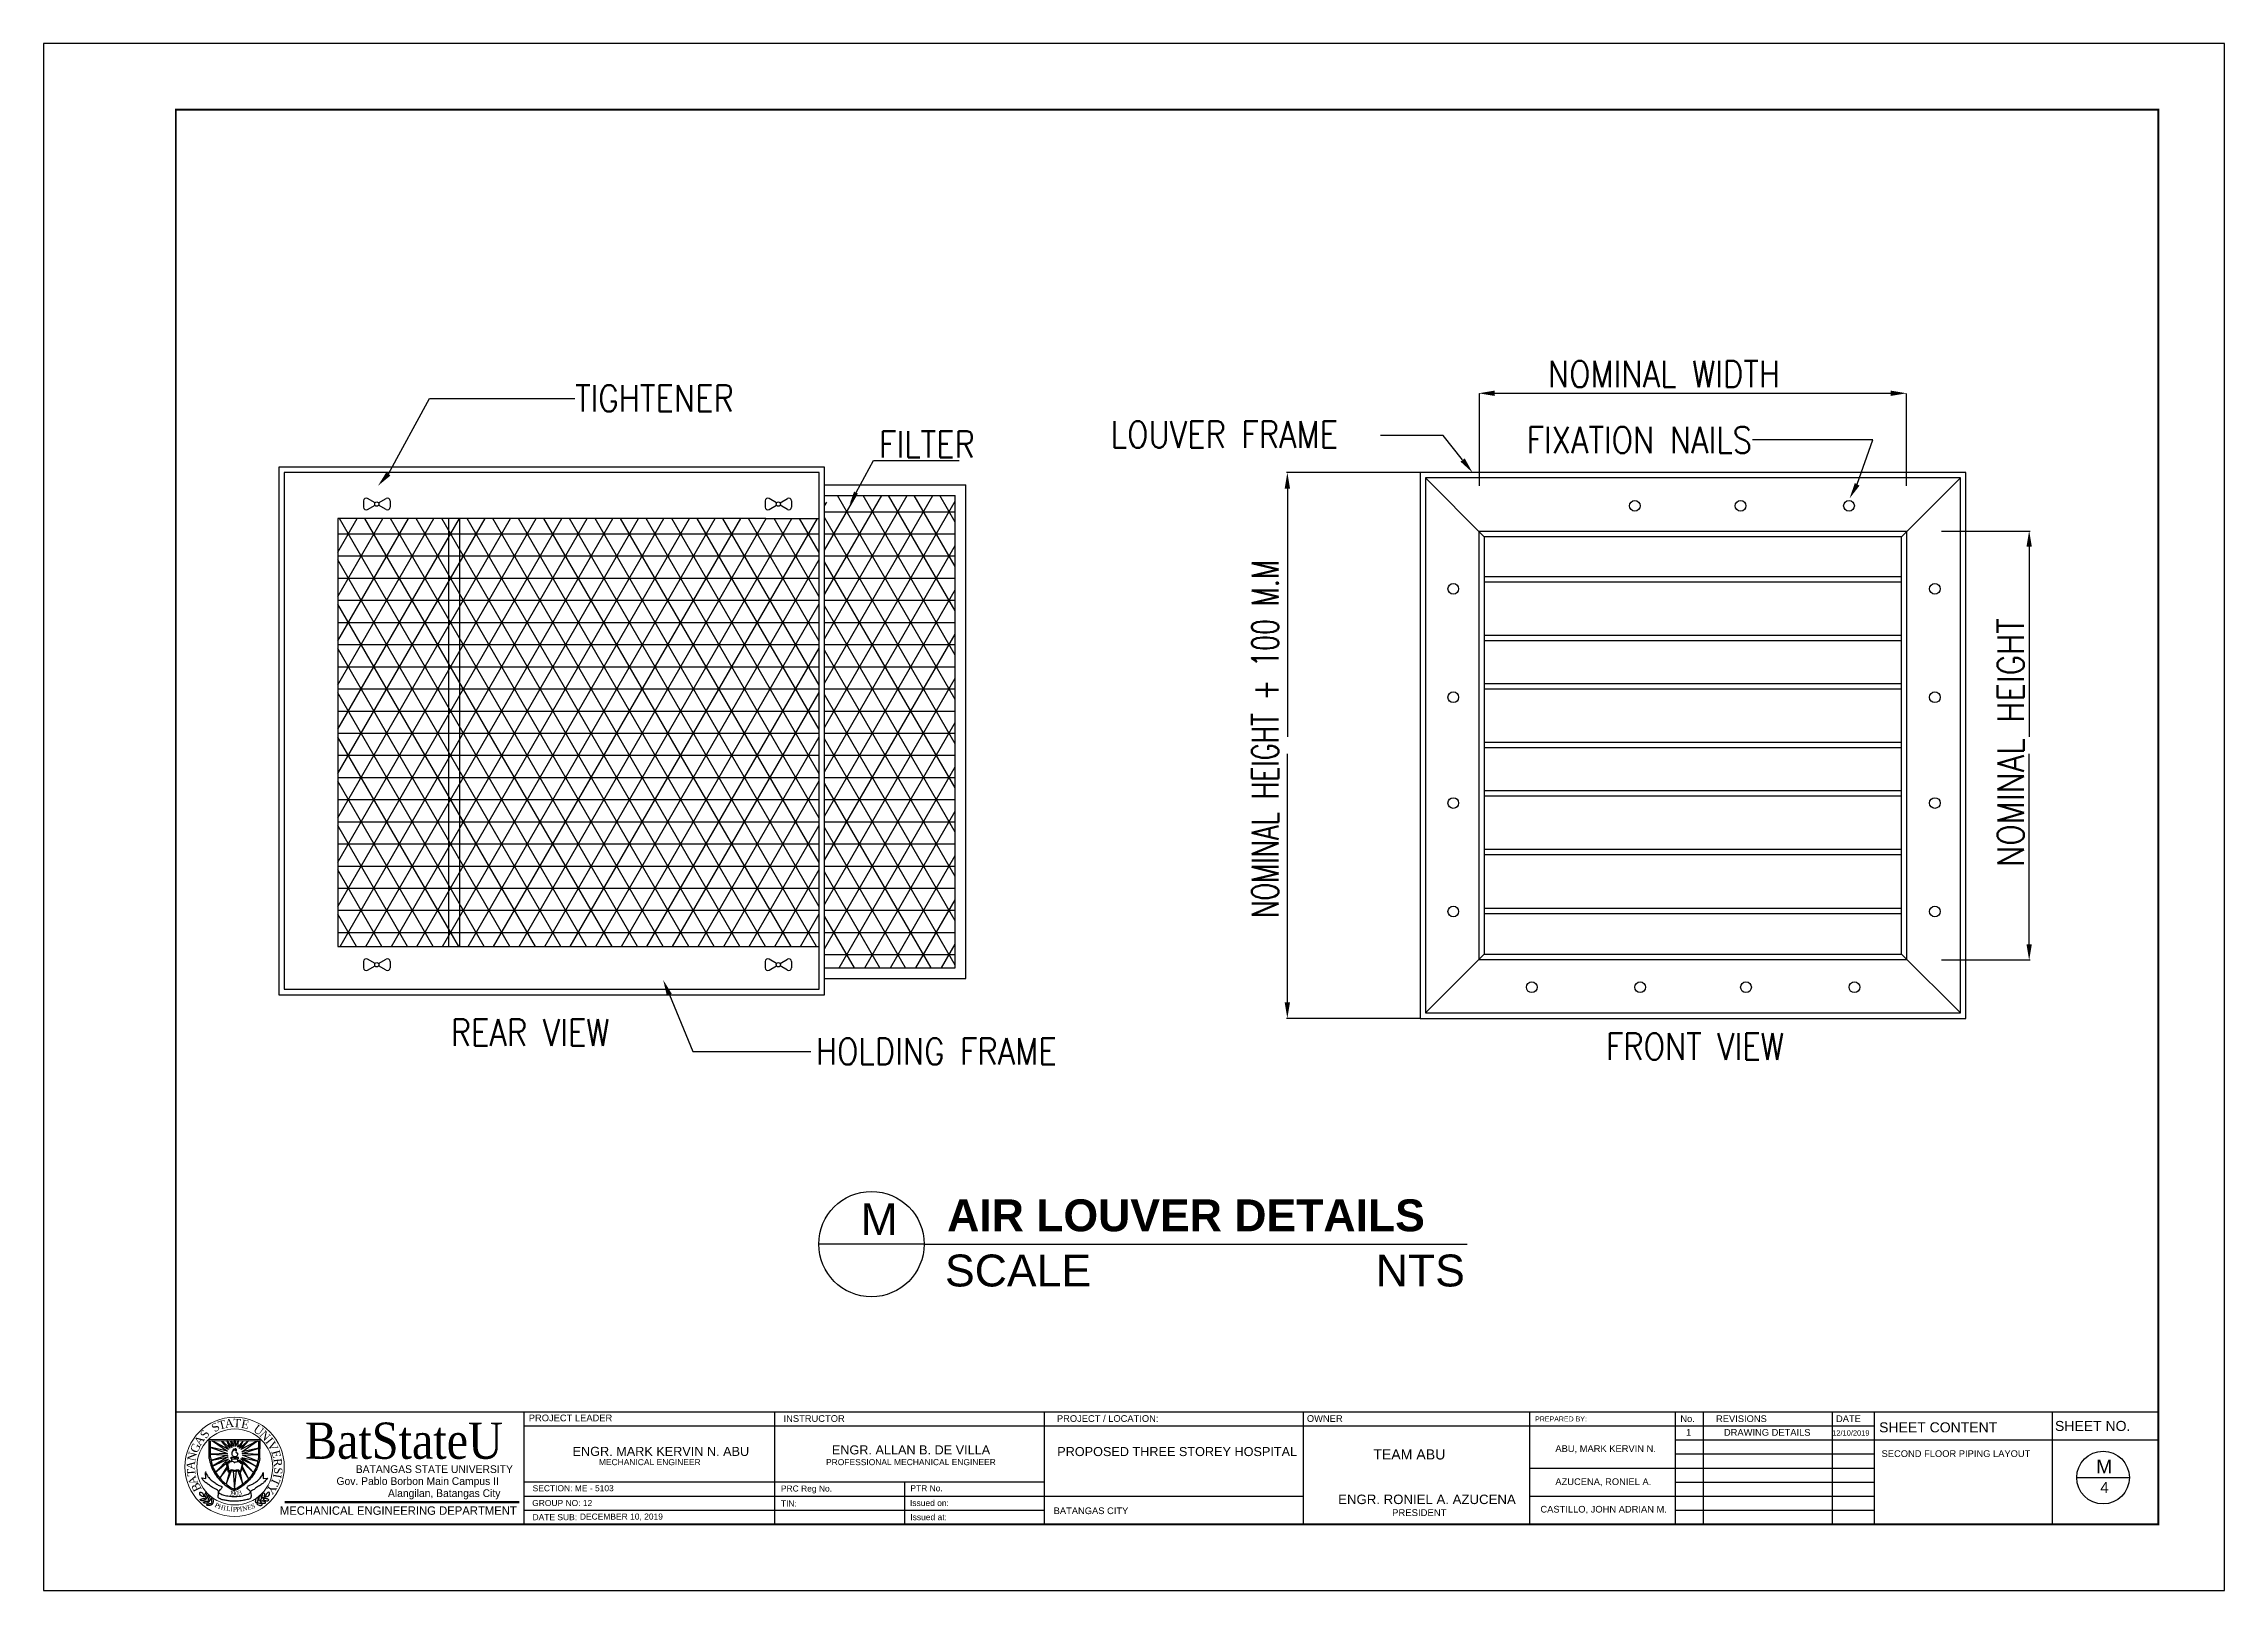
# Model space of a CAD drawing. Header units: millimetres. Extents: x 0 to 27402, y -2 to 21839.
# Drawn here: x 113.5 to 212.8, y 95.7 to 166.1 of the extents above; entities that cross this region are included whole.
import ezdxf
from ezdxf.enums import TextEntityAlignment as Align

# ---------------------------------------------------------------- set-up
doc = ezdxf.new("R2010")
doc.units = ezdxf.units.MM
doc.linetypes.add('CENTER', pattern=[50.8, 31.75, -6.35, 6.35, -6.35])
for name, color, linetype in [('.1', 1, 'Continuous'), ('HATCH', 11, 'Continuous'), ('LINE', 3, 'Continuous'), ('RED', 3, 'Continuous'), ('S', 6, 'CENTER'), ('SHEET', 3, 'Continuous'), ('text', 7, 'Continuous')]:
    doc.layers.add(name, color=color, linetype=linetype)
for name, color, linetype, lineweight in [('stair', 134, 'Continuous', 0), ('texts', 2, 'Continuous', 18), ('WALL', 4, 'Continuous', 30)]:
    doc.layers.add(name, color=color, linetype=linetype, lineweight=lineweight)
doc.styles.add('arial', font='arial.ttf')
doc.styles.add('CGOTHIC', font='GOTHIC.TTF')
doc.styles.add('GARAMOND', font='GARA.TTF')
doc.styles.add('ROMANS', font='romans.shx', dxfattribs={"width": 0.8, "height": 100})
doc.styles.get("Standard").update_dxf_attribs({"font": 'arial.ttf'})

msp = doc.modelspace()

# ---------------------------------------------------------------- texts
at = {"attachment_point": 1, "style": 'arial'}
for s, width, insert, char_height in [('M', 0.03855, (150.732, 113.365), 1.452), ('{\\fArial|b1|i0|c0|p34;AIR LOUVER DETAILS}', 43.36072, (154.674, 113.54), 1.45195), ('\\pxt21;SCALE                       NTS', 49.36036, (154.576, 111.029), 1.45195)]:
    msp.add_mtext_dynamic_manual_height_columns(s, width=width, gutter_width=1, heights=[0], dxfattribs=dict(at, insert=insert, char_height=char_height))
at = {"attachment_point": 1}
for s, insert, char_height, width, rotation in [('{\\fTimes New Roman|b0|i0|c0|p18;\\C1;S}', (121.132, 103.248), 0.37713, 29.67394, 33.23179), ('{\\fTimes New Roman|b0|i0|c0|p18;\\C1;T}', (121.447, 103.425), 0.37713, 29.67394, 14.44799), ('{\\fTimes New Roman|b0|i0|c0|p18;\\C1;A}', (121.771, 103.522), 0.37713, 29.67394, 5.71852), ('{\\fTimes New Roman|b0|i0|c0|p18;\\C1;T}', (122.187, 103.556), 0.37713, 0.3193, 356.81503), ('{\\fTimes New Roman|b0|i0|c0|p18;\\C1;E}', (122.583, 103.527), 0.37713, 29.67394, 348.69045), ('{\\fTimes New Roman|b0|i0|c0|p18;\\C1;U}', (123.275, 103.319), 0.37713, 29.67394, 323.50126), ('{\\fTimes New Roman|b0|i0|c0|p18;\\C1;G}', (120.193, 102.119), 0.37713, 29.67394, 65.93474), ('{\\fTimes New Roman|b0|i0|c0|p18;\\C1;A}', (120.358, 102.506), 0.37713, 29.67394, 56.11039), ('{\\fTimes New Roman|b0|i0|c0|p18;\\C1;S}', (120.633, 102.833), 0.37713, 29.67394, 56.11039), ('{\\fTimes New Roman|b0|i0|c0|p18;\\C1;N}', (123.612, 103.062), 0.37713, 29.67394, 314.13564), ('{\\fTimes New Roman|b0|i0|c0|p18;\\C1;I}', (123.912, 102.748), 0.37713, 29.67394, 308.6454), ('{\\fTimes New Roman|b0|i0|c0|p18;\\C1;V}', (124.044, 102.579), 0.37713, 29.67394, 298.20017), ('{\\fTimes New Roman|b0|i0|c0|p18;\\C1;A}', (120.039, 101.247), 0.37713, 29.67394, 85.53705), ('{\\fTimes New Roman|b0|i0|c0|p18;\\C1;T}', (120.09, 100.926), 0.37713, 29.67394, 94.26652), ('{\\fTimes New Roman|b0|i0|c0|p18;\\C1;N}', (120.07, 101.681), 0.37713, 29.67394, 77.56161), ('{\\fTimes New Roman|b0|i0|c0|p18;\\C1;E}', (124.268, 102.167), 0.37713, 29.67394, 285.47868), ('{\\fTimes New Roman|b0|i0|c0|p18;\\C1;R}', (124.376, 101.775), 0.37713, 29.67394, 276.19955), ('{\\fTimes New Roman|b0|i0|c0|p18;\\C1;S}', (124.424, 101.333), 0.37713, 29.67394, 266.05857), ('{\\fTimes New Roman|b0|i0|c0|p18;\\C1;A}', (120.224, 100.493), 0.37713, 29.67394, 110.36673), ('{\\fTimes New Roman|b0|i0|c0|p18;\\C1;B}', (120.405, 100.187), 0.37713, 29.67394, 115.18408), ('{\\fTimes New Roman|b0|i0|c0|p18;\\C1;1}', (122.022, 100.292), 0.21119, 29.67394, 350.69674), ('{\\fTimes New Roman|b0|i0|c0|p18;\\C1;9}', (122.104, 100.27), 0.21119, 29.67394, 359.89652), ('{\\fTimes New Roman|b0|i0|c0|p18;\\C1;0}', (122.261, 100.266), 0.21119, 29.67394, 359.89652), ('{\\fTimes New Roman|b0|i0|c0|p18;\\C1;3}', (122.375, 100.268), 0.21119, 29.67394, 14.57269), ('{\\fTimes New Roman|b0|i0|c0|p18;\\C1;Y}', (124.184, 100.412), 0.37713, 29.67394, 237.49398), ('{\\fTimes New Roman|b0|i0|c0|p18;\\C1;T}', (124.335, 100.763), 0.37713, 29.67394, 245.97799), ('{\\fTimes New Roman|b0|i0|c0|p18;\\C1;I}', (124.382, 101.008), 0.37713, 29.67394, 259.8108), ('{\\fTimes New Roman|b0|i0|c0|p18;\\C1;P}', (121.401, 99.748), 0.21119, 29.67394, 333.24497), ('{\\fTimes New Roman|b0|i0|c0|p18;\\C1;P}', (121.406, 99.748), 0.21119, 29.67394, 333.24497), ('{\\fTimes New Roman|b0|i0|c0|p18;\\C1;H}', (121.533, 99.673), 0.21119, 29.67394, 342.36893), ('{\\fTimes New Roman|b0|i0|c0|p18;\\C1;I}', (121.748, 99.604), 0.21119, 29.67394, 350.74463), ('{\\fTimes New Roman|b0|i0|c0|p18;\\C1;L}', (121.878, 99.584), 0.21119, 29.67394, 350.69674), ('{\\fTimes New Roman|b0|i0|c0|p18;\\C1;I}', (122.054, 99.551), 0.21119, 29.67394, 357.83253), ('{\\fTimes New Roman|b0|i0|c0|p18;\\C1;P}', (122.16, 99.541), 0.21119, 29.67394, 359.89652), ('{\\fTimes New Roman|b0|i0|c0|p18;\\C1;P}', (122.294, 99.535), 0.21119, 29.67394, 7.51618), ('{\\fTimes New Roman|b0|i0|c0|p18;\\C1;I}', (122.455, 99.542), 0.21119, 29.67394, 9.03911), ('{\\fTimes New Roman|b0|i0|c0|p18;\\C1;N}', (122.564, 99.552), 0.21119, 29.67394, 12.92447), ('{\\fTimes New Roman|b0|i0|c0|p18;\\C1;E}', (122.787, 99.608), 0.21119, 29.67394, 14.57269), ('{\\fTimes New Roman|b0|i0|c0|p18;\\C1;S}', (122.966, 99.66), 0.21119, 29.67394, 14.57269)]:
    msp.add_mtext(s, dxfattribs=dict(at, insert=insert, char_height=char_height, width=width, rotation=rotation))
at = {"layer": 'SHEET', "color": 1, "style": 'arial'}
for s, height, p in [('M', 0.624, (206.984, 101.065)), ('4', 0.499, (207.165, 100.178))]:
    msp.add_text(s, height=height, dxfattribs=at).set_placement(p)
at = {"layer": 'text', "style": 'ROMANS', "width": 0.85}
msp.add_text('NOMINAL WIDTH', height=1.20941, dxfattribs=at).set_placement((187.309, 151.104), align=Align.MIDDLE_CENTER)
for s, height, p in [('TIGHTENER', 1.2094, (137.74, 149.997)), ('LOUVER FRAME', 1.20941, (162.121, 148.355)), ('FILTER', 1.2094, (151.575, 147.904)), ('HOLDING FRAME', 1.20941, (148.695, 120.277))]:
    msp.add_text(s, height=height, dxfattribs=at).set_placement(p, align=Align.MIDDLE_LEFT)
msp.add_text('FIXATION NAILS', height=1.20941, dxfattribs=at).set_placement((191.317, 148.103), align=Align.MIDDLE_RIGHT)
at = {"layer": 'text', "style": 'ROMANS'}
for s, width, p in [('NOMINAL HEIGHT + 100 M.M', 0.7, (169.146, 134.492)), ('NOMINAL HEIGHT', 0.85, (203.091, 134.329))]:
    msp.add_text(s, height=1.20941, rotation=90, dxfattribs=dict(at, width=width)).set_placement(p, align=Align.MIDDLE_CENTER)
at = {"layer": 'text', "style": 'ROMANS', "width": 0.85}
for s, p in [('REAR VIEW', (135.691, 121.136)), ('FRONT VIEW', (188.715, 120.501))]:
    msp.add_text(s, height=1.2094, dxfattribs=at).set_placement(p, align=Align.MIDDLE)
at = {"layer": 'text', "width": 1}
for s, height, style, p in [('BatStateU', 1.6503, 'GARAMOND', (129.943, 101.734)), ('BATANGAS STATE UNIVERSITY', 0.35128, 'CGOTHIC', (131.329, 101.088)), ('Gov. Pablo Borbon Main Campus II', 0.35128, 'CGOTHIC', (130.57, 100.543)), ('Alangilan, Batangas City', 0.35128, 'CGOTHIC', (131.778, 99.994))]:
    msp.add_text(s, height=height, dxfattribs=dict(at, style=style)).set_placement(p, align=Align.CENTER)
at = {"layer": 'text', "style": 'arial'}
for s, height, p in [('PROJECT LEADER', 0.30409, (135.629, 103.442)), ('INSTRUCTOR', 0.304, (147.227, 103.415)), ('PROJECT / LOCATION:', 0.30402, (159.67, 103.415)), ('PROJECT / LOCATION:', 0.30402, (159.67, 103.415)), ('PROJECT / LOCATION:', 0.30402, (159.67, 103.415)), ('OWNER', 0.304, (171.05, 103.415)), ('PREPARED BY: ', 0.22802, (181.442, 103.433)), ('No.', 0.304, (188.051, 103.407)), ('REVISIONS', 0.304, (189.676, 103.407)), ('DATE', 0.304, (195.138, 103.407)), ('SHEET CONTENT', 0.45603, (197.1, 102.938)), ('SHEET NO.', 0.456, (205.107, 103.001)), ('ENGR. MARK KERVIN N. ABU', 0.41257, (137.623, 101.865)), ('ENGR. ALLAN B. DE VILLA', 0.41257, (149.426, 101.933)), ('PROPOSED THREE STOREY HOSPITAL', 0.41257, (159.685, 101.857)), ('ABU, MARK KERVIN N.', 0.30402, (182.362, 102.044)), ('1', 0.304, (188.313, 102.787)), ('DRAWING DETAILS', 0.30402, (190.036, 102.783)), ('12/10/2019', 0.2432, (194.963, 102.788)), ('MECHANICAL ENGINEER', 0.27505, (138.82, 101.444)), ('PROFESSIONAL MECHANICAL ENGINEER', 0.27505, (149.161, 101.444)), ('TEAM ABU', 0.4598, (174.071, 101.703)), ('SECOND FLOOR PIPING LAYOUT', 0.30402, (197.212, 101.817)), ('SECTION: ME - 5103', 0.27505, (135.803, 100.257)), ('PRC Reg No.', 0.27505, (147.106, 100.243)), ('PTR No.', 0.275, (153, 100.257)), ('AZUCENA, RONIEL A.', 0.30402, (182.362, 100.539)), ('GROUP NO: 12', 0.27505, (135.785, 99.584)), ('TIN:', 0.275, (147.106, 99.561)), ('Issued on:', 0.275, (152.982, 99.584)), ('BATANGAS CITY', 0.30402, (159.522, 99.216)), ('ENGR. RONIEL A. AZUCENA', 0.43038, (172.475, 99.673)), ('PRESIDENT', 0.3099, (174.928, 99.129)), ('CASTILLO, JOHN ADRIAN M.', 0.30402, (181.682, 99.287)), ('DATE SUB:', 0.275, (135.8, 98.94)), ('DECEMBER 10, 2019', 0.27505, (137.956, 98.967)), ('Issued at:', 0.275, (152.997, 98.94))]:
    msp.add_text(s, height=height, dxfattribs=at).set_placement(p)
at = {"layer": 'WALL', "color": 250, "linetype": 'Continuous', "lineweight": 0, "insert": (124.297, 99.569), "char_height": 0.38403, "width": 12.18966, "attachment_point": 1}
msp.add_mtext('{\\fCentury Gothic|b0|i0|c0|p34;\\C7;MECHANICAL ENGINEERING DEPARTMENT}', dxfattribs=at)

# ---------------------------------------------------------------- hatches: boundary and pattern name
at = {"layer": 'HATCH'}
h = msp.add_hatch(dxfattribs=at)
h.set_pattern_fill('NET3', color=256, scale=8.062719, style=0)
h.set_pattern_definition([(0, (-833.2655, 219.4174), (0, 1.0078398), []), (60, (-833.2655, 219.4174), (-0.8728149, 0.5039199), []), (120, (-833.2655, 219.4174), (-0.8728149, -0.5039199), [])])
h.paths.add_polyline_path([(131.98, 144.532), (126.933, 144.532), (126.933, 125.051), (131.98, 125.051)])
h.paths.add_polyline_path([(131.98, 125.051), (132.467, 125.051), (132.467, 144.532), (131.98, 144.532)])
h.paths.add_polyline_path([(148.85, 144.532), (146.415, 144.532), (132.467, 144.532), (132.467, 125.051), (146.415, 125.051), (148.85, 125.051)])
h.paths.add_polyline_path([(149.093, 124.516), (149.526, 124.083), (155.039, 124.083), (155.039, 145.57), (149.49, 145.57), (149.093, 145.173)])

# ---------------------------------------------------------------- linework, layer by layer
at = {"layer": '.1', "color": 0}
for p, q in [((212.818, 166.141), (113.542, 166.141)), ((113.542, 166.141), (113.542, 95.745)), ((212.818, 95.745), (212.818, 166.141)), ((113.542, 95.745), (212.818, 95.745))]:
    msp.add_line(p, q, dxfattribs=at)
at = {"layer": '.1', "linetype": 'Continuous', "ltscale": 0.5}
msp.add_line((146.814, 103.874), (146.814, 98.754), dxfattribs=at)
for p, q in [((153.625, 111.505), (148.83, 111.505)), ((153.625, 111.505), (178.35, 111.505)), ((121.085, 101.751), (121.085, 102.618)), ((121.91, 102.082), (121.112, 102.256)), ((121.112, 102.256), (121.91, 101.979)), ((121.134, 101.786), (121.134, 102.555)), ((121.964, 102.158), (121.226, 102.555)), ((121.226, 102.555), (121.91, 102.082)), ((121.666, 102.555), (121.633, 102.521)), ((121.633, 102.521), (121.964, 102.158)), ((122.024, 102.212), (121.666, 102.555)), ((121.915, 102.555), (121.888, 102.555)), ((121.888, 102.555), (122.024, 102.212)), ((122.105, 102.25), (121.915, 102.555)), ((122.105, 102.555), (122.048, 102.537)), ((122.048, 102.537), (122.105, 102.25)), ((122.187, 102.293), (122.105, 102.555)), ((122.208, 102.555), (122.187, 102.293)), ((122.284, 102.555), (122.208, 102.555)), ((122.382, 102.555), (122.284, 102.299)), ((122.284, 102.299), (122.284, 102.555)), ((122.621, 102.555), (122.382, 102.261)), ((122.382, 102.261), (122.42, 102.555)), ((122.42, 102.555), (122.382, 102.555)), ((122.87, 102.555), (122.463, 102.207)), ((122.463, 102.207), (122.621, 102.555)), ((123.283, 102.555), (122.523, 102.152)), ((122.523, 102.152), (122.87, 102.555)), ((122.561, 102.049), (123.283, 102.555)), ((123.332, 101.779), (123.332, 102.555)), ((123.381, 101.751), (123.397, 102.614)), ((121.932, 101.892), (121.16, 101.658)), ((121.16, 101.658), (121.937, 101.827)), ((121.91, 101.979), (121.161, 101.946)), ((121.161, 101.946), (121.932, 101.892)), ((121.937, 101.827), (121.235, 101.396)), ((121.235, 101.396), (121.964, 101.729)), ((121.964, 101.729), (121.368, 101.12)), ((121.368, 101.12), (122.018, 101.664)), ((121.883, 101.361), (121.571, 100.845)), ((121.571, 100.845), (121.894, 101.279)), ((121.849, 101.522), (121.926, 101.167)), ((121.909, 101.515), (121.967, 101.184)), ((122.095, 101.737), (122.095, 101.636)), ((122.374, 101.725), (122.374, 101.624)), ((123.09, 101.108), (122.458, 101.681)), ((122.584, 101.486), (122.503, 101.179)), ((123.229, 101.39), (122.523, 101.729)), ((122.523, 101.729), (123.09, 101.108)), ((122.535, 101.161), (122.63, 101.525)), ((123.332, 102.218), (122.561, 102.049)), ((122.561, 101.795), (123.229, 101.39)), ((122.561, 101.795), (123.298, 101.626)), ((122.566, 101.312), (122.87, 100.818)), ((122.583, 101.968), (123.332, 102.218)), ((123.332, 101.936), (122.583, 101.968)), ((122.594, 101.892), (123.332, 101.936)), ((123.298, 101.626), (122.594, 101.892)), ((122.87, 100.818), (122.599, 101.382)), ((120.738, 100.873), (120.922, 100.835)), ((120.922, 100.835), (120.911, 101.11)), ((121.853, 100.582), (122.1, 101.198)), ((122.007, 101.144), (121.853, 100.582)), ((122.165, 101.182), (122.233, 100.344)), ((122.233, 100.344), (122.317, 101.187)), ((122.387, 101.182), (122.606, 100.576)), ((122.606, 100.576), (122.485, 101.149)), ((123.53, 101.113), (123.541, 100.842)), ((123.541, 100.842), (123.722, 100.848))]:
    msp.add_line(p, q)
msp.add_circle((151.227, 111.505), 2.398)
for points in [[(121.085, 101.751), (121.155, 101.451), (121.302, 101.115), (121.503, 100.833), (121.904, 100.469), (122.176, 100.312), (122.23, 100.296)], [(121.134, 101.786), (121.204, 101.485), (121.351, 101.149), (121.552, 100.867), (121.953, 100.504), (122.225, 100.347), (122.279, 100.33)], [(121.849, 101.522), (121.848, 101.561), (121.905, 101.569), (121.967, 101.593), (122.042, 101.631), (122.095, 101.636), (122.095, 101.66)], [(123.332, 101.786), (123.261, 101.485), (123.115, 101.149), (122.914, 100.867), (122.513, 100.504), (122.241, 100.347), (122.187, 100.33)], [(123.381, 101.751), (123.31, 101.451), (123.164, 101.115), (122.963, 100.833), (122.562, 100.469), (122.29, 100.312), (122.236, 100.296)], [(122.629, 101.521), (122.616, 101.564), (122.555, 101.549), (122.521, 101.567), (122.494, 101.599), (122.457, 101.622), (122.425, 101.645), (122.374, 101.645)], [(121.926, 101.167), (121.975, 101.132), (122.027, 101.144), (122.062, 101.181), (122.1, 101.198), (122.152, 101.198), (122.193, 101.19), (122.233, 101.169), (122.3, 101.184), (122.341, 101.195), (122.387, 101.182), (122.485, 101.149), (122.535, 101.161)], [(121.967, 101.184), (122.022, 101.184), (122.03, 101.208), (122.068, 101.228), (122.132, 101.242), (122.193, 101.213), (122.23, 101.208), (122.28, 101.21), (122.317, 101.228), (122.373, 101.234), (122.407, 101.231), (122.439, 101.208), (122.457, 101.193), (122.503, 101.179)], [(120.82, 100.004), (120.711, 100.043), (120.66, 100.121), (120.654, 100.197), (120.664, 100.21), (120.73, 100.204), (120.797, 100.143), (120.823, 100.085), (120.831, 100.03), (120.831, 100.002), (120.824, 100.002), (120.81, 100.017), (120.808, 100.017)], [(120.925, 99.893), (120.864, 99.846), (120.776, 99.827), (120.722, 99.829), (120.678, 99.856), (120.676, 99.874), (120.719, 99.9), (120.761, 99.916), (120.812, 99.924), (120.832, 99.93), (120.871, 99.92), (120.922, 99.892), (120.924, 99.885)], [(121.064, 99.774), (121.002, 99.727), (120.914, 99.709), (120.86, 99.711), (120.816, 99.738), (120.815, 99.755), (120.857, 99.782), (120.899, 99.798), (120.95, 99.806), (120.97, 99.811), (121.009, 99.801), (121.06, 99.773), (121.062, 99.766)], [(120.953, 99.929), (120.98, 100.001), (120.973, 100.091), (120.956, 100.142), (120.918, 100.177), (120.901, 100.173), (120.887, 100.125), (120.884, 100.08), (120.891, 100.029), (120.891, 100.008), (120.911, 99.974), (120.953, 99.932), (120.959, 99.932)], [(121.215, 99.667), (121.153, 99.62), (121.065, 99.602), (121.011, 99.604), (120.967, 99.63), (120.966, 99.648), (121.008, 99.675), (121.05, 99.69), (121.102, 99.698), (121.121, 99.704), (121.16, 99.694), (121.211, 99.666), (121.213, 99.659)], [(121.091, 99.81), (121.118, 99.883), (121.111, 99.972), (121.094, 100.024), (121.056, 100.058), (121.039, 100.055), (121.025, 100.007), (121.022, 99.962), (121.029, 99.91), (121.029, 99.89), (121.049, 99.855), (121.091, 99.814), (121.098, 99.814)], [(121.242, 99.703), (121.27, 99.775), (121.263, 99.865), (121.245, 99.917), (121.208, 99.951), (121.19, 99.948), (121.177, 99.899), (121.173, 99.855), (121.18, 99.803), (121.18, 99.782), (121.201, 99.748), (121.242, 99.707), (121.249, 99.707)], [(123.22, 99.72), (123.195, 99.793), (123.206, 99.882), (123.225, 99.933), (123.265, 99.966), (123.282, 99.962), (123.293, 99.913), (123.295, 99.868), (123.286, 99.817), (123.285, 99.796), (123.263, 99.763), (123.22, 99.723), (123.213, 99.723)], [(123.245, 99.682), (123.305, 99.633), (123.392, 99.611), (123.446, 99.611), (123.491, 99.635), (123.493, 99.653), (123.452, 99.681), (123.411, 99.699), (123.36, 99.709), (123.34, 99.716), (123.301, 99.707), (123.249, 99.681), (123.247, 99.675)], [(123.375, 99.821), (123.351, 99.894), (123.361, 99.983), (123.381, 100.034), (123.42, 100.067), (123.437, 100.063), (123.449, 100.014), (123.45, 99.969), (123.441, 99.918), (123.441, 99.897), (123.419, 99.864), (123.375, 99.824), (123.369, 99.824)], [(123.401, 99.783), (123.461, 99.734), (123.548, 99.712), (123.602, 99.711), (123.647, 99.736), (123.649, 99.754), (123.608, 99.782), (123.567, 99.8), (123.515, 99.81), (123.496, 99.816), (123.457, 99.808), (123.404, 99.782), (123.402, 99.775)], [(123.518, 99.933), (123.494, 100.007), (123.504, 100.096), (123.524, 100.147), (123.563, 100.179), (123.58, 100.175), (123.592, 100.127), (123.594, 100.082), (123.584, 100.03), (123.584, 100.01), (123.562, 99.976), (123.519, 99.937), (123.512, 99.937)], [(123.544, 99.896), (123.604, 99.847), (123.691, 99.824), (123.745, 99.824), (123.79, 99.849), (123.792, 99.866), (123.751, 99.895), (123.71, 99.913), (123.658, 99.923), (123.639, 99.929), (123.6, 99.921), (123.547, 99.895), (123.545, 99.888)], [(123.654, 100.002), (123.765, 100.037), (123.818, 100.113), (123.828, 100.189), (123.819, 100.202), (123.752, 100.198), (123.683, 100.141), (123.655, 100.084), (123.644, 100.029), (123.643, 100.001), (123.649, 100.001), (123.665, 100.015), (123.666, 100.015)]]:
    msp.add_spline(points, degree=3)
for points, end_tangent in [([(121.909, 101.515), (121.984, 101.555), (122.036, 101.602), (122.088, 101.616), (122.141, 101.622), (122.193, 101.602), (122.213, 101.576), (122.233, 101.561), (122.262, 101.587), (122.329, 101.602), (122.393, 101.613), (122.463, 101.581), (122.509, 101.535), (122.567, 101.515), (122.584, 101.524), (122.584, 101.486)], (0, -1)), ([(122.081, 101.807), (122.169, 101.802), (122.26, 101.798), (122.321, 101.799), (122.375, 101.805), (122.405, 101.803), (122.406, 101.774), (122.406, 101.75), (122.396, 101.729), (122.37, 101.725), (122.32, 101.72), (122.232, 101.72), (122.128, 101.718), (122.101, 101.733), (122.071, 101.753), (122.08, 101.808), (122.08, 101.814)], (-1, 0))]:
    msp.add_spline(points, degree=3, dxfattribs=dict(end_tangent=end_tangent))
at = {"start_tangent": (-1, 0)}
msp.add_spline([(122.226, 101.826), (122.158, 101.864), (122.122, 101.92), (122.122, 101.983), (122.122, 102.031), (122.136, 102.056), (122.151, 102.104), (122.172, 102.099), (122.179, 102.147), (122.194, 102.183), (122.213, 102.157), (122.25, 102.123), (122.279, 102.123), (122.277, 102.161), (122.263, 102.196), (122.266, 102.208), (122.301, 102.178), (122.301, 102.151), (122.307, 102.124), (122.307, 102.095), (122.296, 102.051), (122.322, 102.01), (122.355, 102.011), (122.375, 101.959), (122.369, 101.915), (122.338, 101.856), (122.308, 101.831), (122.271, 101.824), (122.225, 101.824), (122.227, 101.824)], degree=3, dxfattribs=at)
for points, knots in [([(123.722, 100.848), (123.726, 100.848), (123.75, 100.843), (123.612, 100.714), (123.528, 100.603), (123.356, 100.508), (123.197, 100.401), (123.08, 100.307), (122.955, 100.266), (122.98, 100.136), (123.012, 100.032), (122.938, 99.905), (122.786, 99.876), (122.589, 99.825), (122.346, 99.806), (122.108, 99.8), (121.897, 99.833), (121.711, 99.852), (121.576, 99.901), (121.503, 99.956), (121.477, 100.005), (121.498, 100.094), (121.517, 100.181), (121.487, 100.333), (121.272, 100.377), (121.108, 100.516), (120.955, 100.634), (120.824, 100.723), (120.78, 100.811), (120.709, 100.878), (120.736, 100.874), (120.766, 100.867)], [1.525096, 1.525096, 1.525096, 1.525096, 1.532073, 1.584612, 1.633558, 1.698069, 1.768711, 1.823631, 1.856154, 1.874433, 1.942755, 1.959564, 2.013837, 2.081716, 2.168665, 2.253261, 2.318126, 2.380396, 2.439479, 2.4572, 2.470092, 2.492272, 2.543518, 2.560297, 2.639259, 2.721631, 2.780104, 2.832648, 2.871086, 2.885372, 2.911145, 2.911145, 2.911145, 2.911145]), ([(120.928, 101.139), (120.877, 101.139), (121, 100.976), (121.057, 100.863), (121.213, 100.724), (121.388, 100.622), (121.502, 100.507), (121.685, 100.477), (121.642, 100.385), (121.594, 100.335), (121.531, 100.296), (121.482, 100.198), (121.636, 100.11), (121.813, 100.059), (122.031, 100.021), (122.211, 100.024), (122.421, 100.02), (122.656, 100.048), (122.851, 100.128), (122.958, 100.191), (122.958, 100.259), (122.901, 100.301), (122.864, 100.351), (122.798, 100.386), (122.818, 100.454), (122.879, 100.527), (123.016, 100.549), (123.16, 100.651), (123.296, 100.744), (123.398, 100.847), (123.461, 100.941), (123.517, 101.011), (123.53, 101.1), (123.53, 101.113)], [0, 0, 0, 0, 0.050157, 0.09733, 0.169415, 0.238469, 0.297382, 0.34519, 0.361609, 0.384753, 0.415402, 0.43521, 0.480082, 0.549086, 0.637593, 0.692397, 0.728181, 0.847546, 0.920378, 0.94488, 0.959291, 0.979722, 1.010309, 1.023969, 1.046254, 1.066064, 1.119081, 1.173808, 1.241086, 1.282544, 1.318293, 1.350594, 1.379885, 1.379885, 1.379885, 1.379885]), ([(120.911, 101.133), (120.916, 101.138), (120.924, 101.142), (120.937, 101.142), (120.939, 101.142)], [3.04846765, 3.04846765, 3.04846765, 3.04846765, 3.05886904, 3.06079098, 3.06079098, 3.06079098, 3.06079098]), ([(122.206, 100.676), (122.218, 100.674), (122.239, 100.671), (122.254, 100.672), (122.266, 100.676)], [0, 0, 0, 0, 0.01145534, 0.02007474, 0.02007474, 0.02007474, 0.02007474]), ([(122.206, 100.656), (122.218, 100.654), (122.239, 100.65), (122.254, 100.652), (122.266, 100.655)], [0, 0, 0, 0, 0.01145534, 0.02007474, 0.02007474, 0.02007474, 0.02007474]), ([(122.212, 100.607), (122.222, 100.608), (122.239, 100.611), (122.252, 100.61), (122.259, 100.608)], [0.00178548, 0.00178548, 0.00178548, 0.00178548, 0.01145534, 0.01823656, 0.01823656, 0.01823656, 0.01823656]), ([(122.213, 100.586), (122.223, 100.588), (122.238, 100.59), (122.251, 100.589), (122.257, 100.588)], [0.00231179, 0.00231179, 0.00231179, 0.00231179, 0.01145534, 0.0176246, 0.0176246, 0.0176246, 0.0176246])]:
    msp.add_open_spline(points, degree=3, knots=knots)
at = {"layer": 'DEFPOINTS', "color": 3, "linetype": 'ByBlock'}
msp.add_point((198.351, 150.227), dxfattribs=at)
at = {"layer": 'DEFPOINTS', "color": 0, "linetype": 'ByBlock'}
for p in [(173.513, 146.618), (176.205, 146.618), (198.351, 146.618), (201.044, 146.618), (176.205, 121.779), (201.044, 121.779)]:
    msp.add_point(p, dxfattribs=at)
at = {"layer": 'LINE', "color": 3, "linetype": 'ByBlock'}
for p, q in [((178.915, 146.02), (178.915, 150.214)), ((179.602, 150.227), (197.621, 150.227)), ((198.351, 146.02), (198.351, 150.214))]:
    msp.add_line(p, q, dxfattribs=at)
for points in [[(179.602, 150.349), (179.602, 150.105), (178.872, 150.227)], [(197.621, 150.349), (197.621, 150.105), (198.351, 150.227)], [(178.044, 147.115), (178.235, 147.266), (178.593, 146.618)]]:
    msp.add_solid(points, dxfattribs=at)
at = {"layer": 'RED', "linetype": 'Continuous'}
for p, q in [((129.242, 146.563), (131.112, 149.997)), ((131.112, 149.997), (137.718, 149.997)), ((150.525, 145.705), (151.322, 147.165)), ((151.322, 147.165), (155.223, 147.165)), ((149.093, 146.865), (124.255, 146.865)), ((124.255, 146.865), (124.255, 122.857)), ((148.85, 146.622), (124.498, 146.622)), ((124.498, 146.622), (124.498, 123.1)), ((148.85, 123.1), (148.85, 146.622)), ((149.093, 122.857), (149.093, 146.865)), ((149.093, 146.057), (155.526, 146.057)), ((155.526, 123.596), (155.526, 146.057)), ((201.044, 146.618), (176.205, 146.618)), ((176.205, 146.618), (176.205, 121.779)), ((200.8, 146.374), (176.449, 146.374)), ((176.449, 146.374), (176.449, 122.023)), ((179.127, 143.696), (176.449, 146.374)), ((200.8, 146.374), (198.121, 143.696)), ((200.8, 122.023), (200.8, 146.374)), ((201.044, 121.779), (201.044, 146.618)), ((128.107, 145.33), (128.107, 145.041)), ((128.63, 145.239), (128.29, 145.435)), ((128.29, 144.936), (128.63, 145.132)), ((128.791, 145.239), (129.131, 145.435)), ((129.131, 144.936), (128.791, 145.132)), ((129.313, 145.33), (129.313, 145.041)), ((146.386, 145.33), (146.386, 145.041)), ((146.909, 145.239), (146.569, 145.435)), ((146.569, 144.936), (146.909, 145.132)), ((147.07, 145.239), (147.41, 145.435)), ((147.41, 144.936), (147.07, 145.132)), ((147.592, 145.33), (147.592, 145.041)), ((149.093, 145.57), (155.039, 145.57)), ((155.039, 124.083), (155.039, 145.57)), ((146.415, 144.532), (126.933, 144.532)), ((126.933, 144.532), (126.933, 125.051)), ((131.98, 144.532), (131.98, 125.051)), ((132.467, 144.532), (132.467, 125.051)), ((146.415, 144.532), (148.85, 144.532)), ((198.365, 143.939), (178.884, 143.939)), ((178.884, 143.939), (178.884, 124.458)), ((198.121, 143.696), (179.127, 143.696)), ((179.127, 143.696), (179.127, 124.702)), ((198.121, 124.702), (198.121, 143.696)), ((198.365, 124.458), (198.365, 143.939)), ((198.121, 141.879), (179.127, 141.879)), ((198.121, 141.635), (179.127, 141.635)), ((198.121, 139.2), (179.127, 139.2)), ((198.121, 138.957), (179.127, 138.957)), ((198.121, 137.009), (179.127, 137.009)), ((198.121, 136.765), (179.127, 136.765)), ((198.121, 134.33), (179.127, 134.33)), ((198.121, 134.086), (179.127, 134.086)), ((198.121, 132.138), (179.127, 132.138)), ((198.121, 131.895), (179.127, 131.895)), ((198.121, 129.46), (179.127, 129.46)), ((198.121, 129.216), (179.127, 129.216)), ((198.121, 126.781), (179.127, 126.781)), ((198.121, 126.537), (179.127, 126.537)), ((126.933, 125.051), (146.415, 125.051)), ((128.107, 124.365), (128.107, 124.076)), ((128.63, 124.274), (128.29, 124.47)), ((128.29, 123.971), (128.63, 124.167)), ((128.791, 124.274), (129.131, 124.47)), ((129.131, 123.971), (128.791, 124.167)), ((129.313, 124.365), (129.313, 124.076)), ((146.386, 124.365), (146.386, 124.076)), ((146.415, 125.051), (148.85, 125.051)), ((146.909, 124.274), (146.569, 124.47)), ((146.569, 123.971), (146.909, 124.167)), ((147.07, 124.274), (147.41, 124.47)), ((147.41, 123.971), (147.07, 124.167)), ((147.592, 124.365), (147.592, 124.076)), ((179.127, 124.702), (176.449, 122.023)), ((178.884, 124.458), (198.365, 124.458)), ((179.127, 124.702), (198.121, 124.702)), ((200.8, 122.023), (198.121, 124.702)), ((149.093, 124.083), (155.039, 124.083)), ((149.093, 123.596), (155.526, 123.596)), ((124.255, 122.857), (149.093, 122.857)), ((124.498, 123.1), (148.85, 123.1)), ((142.029, 122.847), (143.093, 120.277)), ((176.205, 121.779), (201.044, 121.779)), ((176.449, 122.023), (200.8, 122.023)), ((143.093, 120.277), (148.467, 120.277))]:
    msp.add_line(p, q, dxfattribs=at)
for centre, radius in [((128.71, 145.186), 0.0964), ((146.989, 145.186), 0.0964), ((185.979, 145.105), 0.244), ((190.794, 145.105), 0.244), ((195.73, 145.105), 0.244), ((177.715, 141.329), 0.244), ((199.64, 141.329), 0.244), ((177.715, 136.393), 0.244), ((199.64, 136.393), 0.244), ((177.715, 131.578), 0.244), ((199.64, 131.578), 0.244), ((177.715, 126.642), 0.244), ((199.64, 126.642), 0.244), ((128.71, 124.22), 0.0964), ((146.989, 124.22), 0.0964), ((181.288, 123.195), 0.244), ((186.224, 123.195), 0.244), ((191.04, 123.195), 0.244), ((195.976, 123.195), 0.244)]:
    msp.add_circle(centre, radius, dxfattribs=at)
for centre, start, end in [((128.229, 145.33), 60, 180), ((128.229, 145.041), 180, 300), ((129.192, 145.33), 0, 120), ((129.192, 145.041), 240, 0), ((146.508, 145.33), 60, 180), ((146.508, 145.041), 180, 300), ((147.471, 145.33), 0, 120), ((147.471, 145.041), 240, 0), ((128.229, 124.365), 60, 180), ((129.192, 124.365), 0, 120), ((146.508, 124.365), 60, 180), ((147.471, 124.365), 0, 120), ((128.229, 124.076), 180, 300), ((129.192, 124.076), 240, 0), ((146.508, 124.076), 180, 300), ((147.471, 124.076), 240, 0)]:
    msp.add_arc(centre, 0.122, start, end, dxfattribs=at)
for points in [[(129.333, 146.483), (129.15, 146.643), (128.76, 146.013)], [(150.614, 145.656), (150.436, 145.754), (150.233, 145.171)], [(141.916, 122.801), (142.141, 122.894), (141.749, 123.522)]]:
    msp.add_solid(points, dxfattribs=at)
at = {"layer": 'S', "color": 3, "linetype": 'Continuous'}
for p, q in [((177.26, 148.301), (174.398, 148.301)), ((178.14, 147.191), (177.26, 148.301)), ((196.817, 148.103), (191.339, 148.103)), ((196.102, 146.084), (196.817, 148.103))]:
    msp.add_line(p, q, dxfattribs=at)
at = {"layer": 'S', "color": 3, "linetype": 'ByBlock'}
for p, q in [((176.19, 146.618), (170.117, 146.618)), ((170.161, 145.887), (170.161, 134.586)), ((199.941, 143.956), (203.975, 143.956)), ((203.931, 143.245), (203.931, 134.586)), ((170.161, 122.51), (170.161, 133.811)), ((203.931, 125.151), (203.931, 133.811)), ((199.941, 124.437), (203.975, 124.437)), ((176.19, 121.779), (170.117, 121.779))]:
    msp.add_line(p, q, dxfattribs=at)
for points in [[(170.039, 145.887), (170.283, 145.887), (170.161, 146.618)], [(203.809, 143.245), (204.052, 143.245), (203.931, 143.976)], [(203.809, 125.151), (204.052, 125.151), (203.931, 124.42)], [(170.039, 122.51), (170.283, 122.51), (170.161, 121.779)]]:
    msp.add_solid(points, dxfattribs=at)
at = {"layer": 'S', "color": 3, "linetype": 'Continuous'}
msp.add_solid([(196.209, 146.026), (195.995, 146.142), (195.754, 145.441)], dxfattribs=at)
at = {"layer": 'SHEET', "color": 1}
for p, q in [((119.559, 103.874), (209.81, 103.874)), ((135.405, 103.875), (135.405, 98.754)), ((135.405, 103.874), (135.405, 98.754)), ((146.814, 103.875), (146.814, 98.754)), ((146.814, 103.874), (146.814, 98.754)), ((159.105, 98.754), (159.105, 103.874)), ((170.881, 103.874), (170.881, 98.754)), ((181.184, 103.874), (181.184, 98.754)), ((187.813, 103.874), (187.813, 98.754)), ((189.093, 103.874), (189.093, 98.754)), ((194.958, 103.874), (194.958, 98.754)), ((196.878, 103.874), (196.878, 98.754)), ((204.973, 103.874), (204.973, 98.754)), ((135.405, 103.234), (191.976, 103.234)), ((187.813, 102.594), (198.574, 102.594)), ((190.217, 103.234), (196.878, 103.234)), ((195.212, 102.594), (209.81, 102.594)), ((181.184, 101.314), (191.976, 101.314)), ((187.813, 101.954), (196.878, 101.954)), ((190.217, 101.314), (196.878, 101.314)), ((135.405, 100.684), (159.105, 100.684)), ((152.738, 100.684), (152.738, 98.754)), ((187.813, 100.674), (196.878, 100.674)), ((206.094, 100.878), (208.494, 100.878)), ((135.405, 100.04), (170.881, 100.04)), ((135.405, 99.397), (145.739, 99.397)), ((135.405, 99.397), (159.105, 99.397)), ((146.814, 99.397), (157.148, 99.397)), ((181.184, 100.034), (191.976, 100.034)), ((187.813, 99.394), (196.878, 99.394)), ((190.217, 100.034), (196.878, 100.034))]:
    msp.add_line(p, q, dxfattribs=at)
msp.add_circle((207.294, 100.878), 1.2, dxfattribs=at)
at = {"layer": 'stair'}
for p, q in [((121.085, 102.618), (123.397, 102.614)), ((121.134, 102.555), (123.332, 102.555))]:
    msp.add_line(p, q, dxfattribs=at)
msp.add_circle((122.237, 101.368), 2.263, dxfattribs=at)
at = {"layer": 'stair', "lineweight": 20}
for centre, radius in [((122.237, 101.368), 2.263), ((122.245, 101.362), 1.728)]:
    msp.add_circle(centre, radius, dxfattribs=at)
at = {"layer": 'texts', "color": 85, "linetype": 'Continuous', "lineweight": 50}
msp.add_line((124.523, 99.762), (135.184, 99.762), dxfattribs=at)
at = {"layer": 'WALL', "color": 1, "linetype": 'Continuous', "const_width": 0.0853}
msp.add_lwpolyline([(119.559, 98.754), (209.81, 98.754), (209.81, 163.133), (119.559, 163.133)], close=True, dxfattribs=at)

msp.set_redraw_order([(e.dxf.handle, doc.entitydb.next_handle()) for e in msp.query("TEXT MTEXT ATTDEF DIMENSION ARC_DIMENSION")])  # texts and dimensions are drawn at this point

doc.saveas('drawing.dxf')
